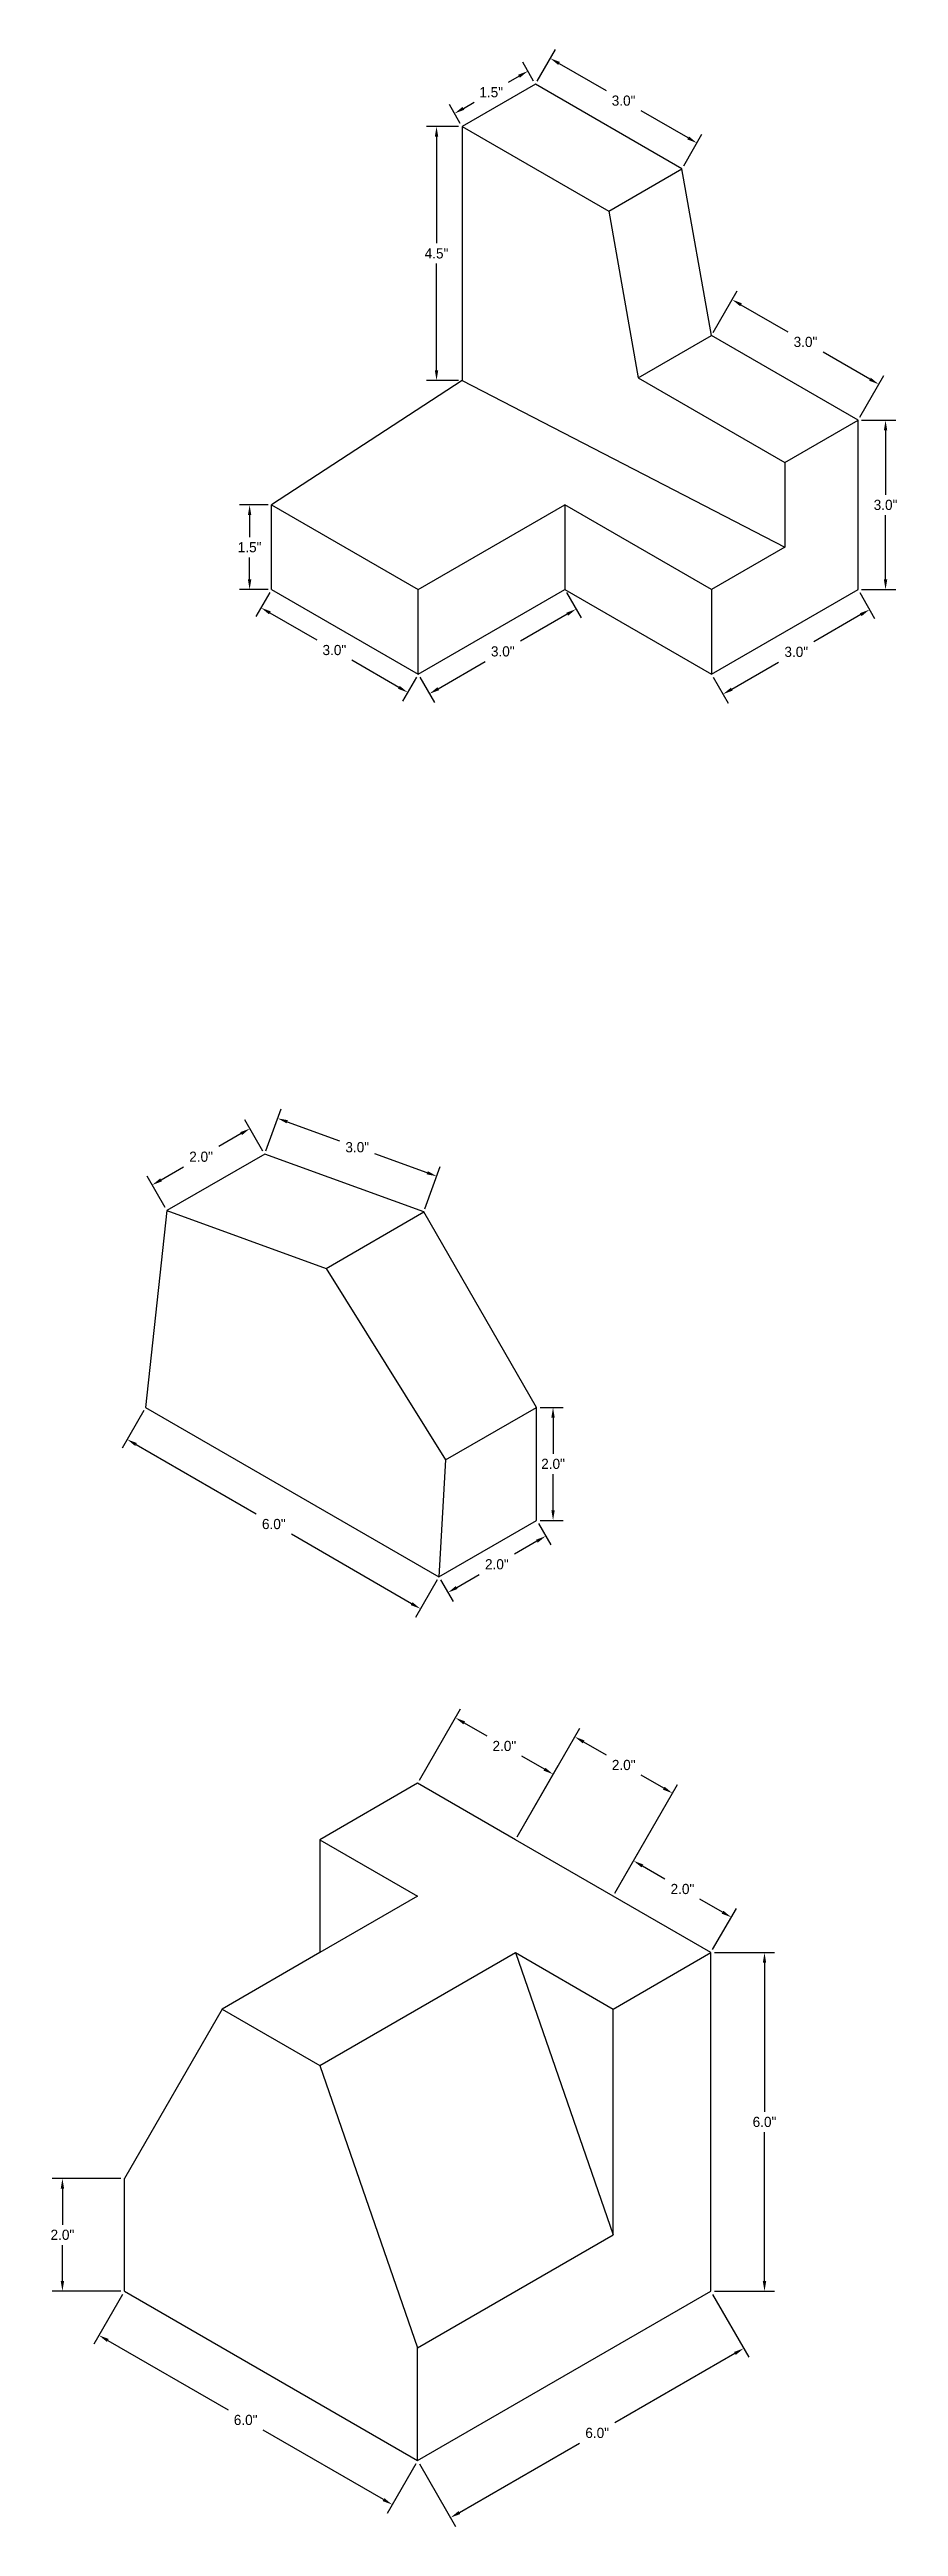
# Model space of a CAD drawing. Header units: inches. Extents: x 34 to 51, y -63 to 50.
# Drawn here: x 35.59 to 50.63, y 6.01 to 49.9 of the extents above; entities that cross this region are included whole.
import ezdxf

# ---------------------------------------------------------------- set-up
doc = ezdxf.new("R2010")
doc.units = ezdxf.units.IN
doc.header["$MEASUREMENT"] = 0
doc.dimstyles.get("Standard").update_dxf_attribs({"dimtxt": 0.18, "dimasz": 0.18, "dimexe": 0.18, "dimexo": 0.0625, "dimgap": 0.09, "dimtad": 0, "dimtih": 1, "dimtoh": 1, "dimdec": 1, "dimzin": 0, "dimdsep": 46, "dimlunit": 3, "dimtxsty": 'Standard', "dimcen": 0.09, "dimadec": 1, "dimazin": 0, "dimtfac": 1, "dimtdec": 1, "dimtofl": 0, "dimtmove": 0, "dimatfit": 3, "dimfxl": 1, "dimtolj": 1, "dimtzin": 0, "dimarcsym": 0})

msp = doc.modelspace()

# ---------------------------------------------------------------- blocks, each defined once
blk = doc.blocks.new('*D1')
at = {"color": 0, "lineweight": -2}
for p, q in [((39.423, 30.387), (39.694, 31.132)), ((39.802, 30.901), (40.727, 30.564)), ((42.282, 29.998), (41.357, 30.335)), ((42.242, 29.361), (42.513, 30.106))]:
    blk.add_line(p, q, dxfattribs=at)
at = {"color": 0}
for points in [[(39.812, 30.929), (39.791, 30.873), (39.632, 30.962)], [(42.293, 30.026), (42.272, 29.97), (42.452, 29.936)]]:
    blk.add_solid(points, dxfattribs=at)
at = {"layer": 'Defpoints', "color": 0}
for p in [(39.402, 30.329), (42.452, 29.936), (42.221, 29.303)]:
    blk.add_point(p, dxfattribs=at)
at = {"color": 0, "insert": (41.042, 30.449), "char_height": 0.18, "attachment_point": 5}
blk.add_mtext('\\A1;3.0"', dxfattribs=at)
blk = doc.blocks.new('*D2')
at = {"color": 0, "lineweight": -2}
for p, q in [((39.371, 30.383), (39.051, 30.937)), ((38.985, 30.691), (38.587, 30.461)), ((37.639, 29.383), (37.319, 29.937)), ((37.565, 29.871), (37.963, 30.101))]:
    blk.add_line(p, q, dxfattribs=at)
at = {"color": 0}
for points in [[(38.97, 30.717), (39, 30.665), (39.141, 30.781)], [(37.55, 29.897), (37.58, 29.845), (37.409, 29.781)]]:
    blk.add_solid(points, dxfattribs=at)
at = {"layer": 'Defpoints', "color": 0}
for p in [(39.141, 30.781), (39.402, 30.329), (37.67, 29.329)]:
    blk.add_point(p, dxfattribs=at)
at = {"color": 0, "insert": (38.275, 30.281), "char_height": 0.18, "attachment_point": 5}
blk.add_mtext('\\A1;2.0"', dxfattribs=at)
blk = doc.blocks.new('*D3')
at = {"color": 0, "lineweight": -2}
for p, q in [((44.283, 25.839), (44.692, 25.839)), ((44.512, 25.659), (44.512, 25.019)), ((44.512, 24.019), (44.512, 24.659)), ((44.283, 23.839), (44.692, 23.839))]:
    blk.add_line(p, q, dxfattribs=at)
at = {"color": 0}
for points in [[(44.482, 25.659), (44.542, 25.659), (44.512, 25.839)], [(44.482, 24.019), (44.542, 24.019), (44.512, 23.839)]]:
    blk.add_solid(points, dxfattribs=at)
at = {"layer": 'Defpoints', "color": 0}
for p in [(44.221, 25.839), (44.221, 23.839), (44.512, 23.839)]:
    blk.add_point(p, dxfattribs=at)
at = {"color": 0, "insert": (44.512, 24.839), "char_height": 0.18, "attachment_point": 5}
blk.add_mtext('\\A1;2.0"', dxfattribs=at)
blk = doc.blocks.new('*D4')
at = {"color": 0, "lineweight": -2}
for p, q in [((44.252, 23.784), (44.472, 23.404)), ((44.226, 23.47), (43.827, 23.24)), ((42.805, 22.65), (43.204, 22.88)), ((42.52, 22.784), (42.74, 22.404))]:
    blk.add_line(p, q, dxfattribs=at)
at = {"color": 0}
for points in [[(44.211, 23.496), (44.241, 23.444), (44.382, 23.56)], [(42.79, 22.676), (42.82, 22.624), (42.65, 22.56)]]:
    blk.add_solid(points, dxfattribs=at)
at = {"layer": 'Defpoints', "color": 0}
for p in [(44.221, 23.839), (44.382, 23.56), (42.489, 22.839)]:
    blk.add_point(p, dxfattribs=at)
at = {"color": 0, "insert": (43.516, 23.06), "char_height": 0.18, "attachment_point": 5}
blk.add_mtext('\\A1;2.0"', dxfattribs=at)
blk = doc.blocks.new('*D5')
at = {"color": 0, "lineweight": -2}
for p, q in [((37.261, 25.784), (36.876, 25.117)), ((37.122, 25.183), (39.253, 23.953)), ((42.006, 22.363), (39.876, 23.593)), ((42.458, 22.784), (42.072, 22.117))]:
    blk.add_line(p, q, dxfattribs=at)
at = {"color": 0}
for points in [[(37.137, 25.209), (37.107, 25.157), (36.966, 25.273)], [(42.021, 22.389), (41.991, 22.337), (42.162, 22.273)]]:
    blk.add_solid(points, dxfattribs=at)
at = {"layer": 'Defpoints', "color": 0}
for p in [(37.293, 25.839), (42.489, 22.839), (42.162, 22.273)]:
    blk.add_point(p, dxfattribs=at)
at = {"color": 0, "insert": (39.564, 23.773), "char_height": 0.18, "attachment_point": 5}
blk.add_mtext('\\A1;6.0"', dxfattribs=at)
blk = doc.blocks.new('*D6')
at = {"color": 0, "lineweight": -2}
for p, q in [((42.144, 19.234), (42.873, 20.497)), ((42.939, 20.251), (43.337, 20.021)), ((43.876, 18.234), (44.605, 19.497)), ((44.359, 19.431), (43.961, 19.661))]:
    blk.add_line(p, q, dxfattribs=at)
at = {"color": 0}
for points in [[(42.954, 20.277), (42.924, 20.225), (42.783, 20.341)], [(44.374, 19.457), (44.344, 19.405), (44.515, 19.341)]]:
    blk.add_solid(points, dxfattribs=at)
at = {"layer": 'Defpoints', "color": 0}
for p in [(44.515, 19.341), (42.113, 19.18), (43.845, 18.18)]:
    blk.add_point(p, dxfattribs=at)
at = {"color": 0, "insert": (43.649, 19.841), "char_height": 0.18, "attachment_point": 5}
blk.add_mtext('\\A1;2.0"', dxfattribs=at)
blk = doc.blocks.new('*D7')
at = {"color": 0, "lineweight": -2}
for p, q in [((43.876, 18.234), (44.988, 20.16)), ((45.054, 19.914), (45.452, 19.684)), ((46.474, 19.094), (46.076, 19.324)), ((45.608, 17.234), (46.72, 19.16))]:
    blk.add_line(p, q, dxfattribs=at)
at = {"color": 0}
for points in [[(45.069, 19.94), (45.039, 19.888), (44.898, 20.004)], [(46.489, 19.12), (46.459, 19.068), (46.63, 19.004)]]:
    blk.add_solid(points, dxfattribs=at)
at = {"layer": 'Defpoints', "color": 0}
for p in [(46.63, 19.004), (43.845, 18.18), (45.577, 17.18)]:
    blk.add_point(p, dxfattribs=at)
at = {"color": 0, "insert": (45.764, 19.504), "char_height": 0.18, "attachment_point": 5}
blk.add_mtext('\\A1;2.0"', dxfattribs=at)
blk = doc.blocks.new('*D8')
at = {"color": 0, "lineweight": -2}
for p, q in [((45.608, 17.234), (46.029, 17.962)), ((46.095, 17.717), (46.493, 17.487)), ((47.515, 16.897), (47.116, 17.127)), ((47.34, 16.234), (47.761, 16.962))]:
    blk.add_line(p, q, dxfattribs=at)
at = {"color": 0}
for points in [[(46.11, 17.743), (46.08, 17.691), (45.939, 17.807)], [(47.53, 16.923), (47.5, 16.871), (47.671, 16.807)]]:
    blk.add_solid(points, dxfattribs=at)
at = {"layer": 'Defpoints', "color": 0}
for p in [(45.577, 17.18), (47.671, 16.807), (47.309, 16.18)]:
    blk.add_point(p, dxfattribs=at)
at = {"color": 0, "insert": (46.805, 17.307), "char_height": 0.18, "attachment_point": 5}
blk.add_mtext('\\A1;2.0"', dxfattribs=at)
blk = doc.blocks.new('*D9')
at = {"color": 0, "lineweight": -2}
for p, q in [((36.854, 12.18), (35.638, 12.18)), ((35.818, 12), (35.818, 11.36)), ((35.818, 10.36), (35.818, 11)), ((36.854, 10.18), (35.638, 10.18))]:
    blk.add_line(p, q, dxfattribs=at)
at = {"color": 0}
for points in [[(35.788, 12), (35.848, 12), (35.818, 12.18)], [(35.788, 10.36), (35.848, 10.36), (35.818, 10.18)]]:
    blk.add_solid(points, dxfattribs=at)
at = {"layer": 'Defpoints', "color": 0}
for p in [(36.917, 12.18), (35.818, 10.18), (36.917, 10.18)]:
    blk.add_point(p, dxfattribs=at)
at = {"color": 0, "insert": (35.818, 11.18), "char_height": 0.18, "attachment_point": 5}
blk.add_mtext('\\A1;2.0"', dxfattribs=at)
blk = doc.blocks.new('*D14')
at = {"color": 0, "lineweight": -2}
for p, q in [((36.885, 10.126), (36.376, 9.244)), ((36.622, 9.31), (38.753, 8.08)), ((41.507, 6.49), (39.376, 7.72)), ((42.082, 7.126), (41.573, 6.244))]:
    blk.add_line(p, q, dxfattribs=at)
at = {"color": 0}
for points in [[(36.637, 9.336), (36.607, 9.284), (36.466, 9.4)], [(41.522, 6.516), (41.492, 6.464), (41.663, 6.4)]]:
    blk.add_solid(points, dxfattribs=at)
at = {"layer": 'Defpoints', "color": 0}
for p in [(36.917, 10.18), (42.113, 7.18), (41.663, 6.4)]:
    blk.add_point(p, dxfattribs=at)
at = {"color": 0, "insert": (39.065, 7.9), "char_height": 0.18, "attachment_point": 5}
blk.add_mtext('\\A1;6.0"', dxfattribs=at)
blk = doc.blocks.new('*D15')
at = {"color": 0, "lineweight": -2}
for p, q in [((47.34, 10.126), (47.982, 9.014)), ((47.736, 9.08), (45.606, 7.85)), ((42.852, 6.26), (44.983, 7.49)), ((42.144, 7.126), (42.786, 6.014))]:
    blk.add_line(p, q, dxfattribs=at)
at = {"color": 0}
for points in [[(47.721, 9.106), (47.751, 9.054), (47.892, 9.17)], [(42.837, 6.286), (42.867, 6.234), (42.696, 6.17)]]:
    blk.add_solid(points, dxfattribs=at)
at = {"layer": 'Defpoints', "color": 0}
for p in [(47.309, 10.18), (47.892, 9.17), (42.113, 7.18)]:
    blk.add_point(p, dxfattribs=at)
at = {"color": 0, "insert": (45.294, 7.67), "char_height": 0.18, "attachment_point": 5}
blk.add_mtext('\\A1;6.0"', dxfattribs=at)
blk = doc.blocks.new('*D16')
at = {"color": 0, "lineweight": -2}
for p, q in [((47.371, 16.18), (48.439, 16.18)), ((48.259, 16), (48.259, 13.36)), ((48.259, 10.36), (48.259, 13)), ((47.371, 10.18), (48.439, 10.18))]:
    blk.add_line(p, q, dxfattribs=at)
at = {"color": 0}
for points in [[(48.229, 16), (48.289, 16), (48.259, 16.18)], [(48.229, 10.36), (48.289, 10.36), (48.259, 10.18)]]:
    blk.add_solid(points, dxfattribs=at)
at = {"layer": 'Defpoints', "color": 0}
for p in [(47.309, 16.18), (47.309, 10.18), (48.259, 10.18)]:
    blk.add_point(p, dxfattribs=at)
at = {"color": 0, "insert": (48.259, 13.18), "char_height": 0.18, "attachment_point": 5}
blk.add_mtext('\\A1;6.0"', dxfattribs=at)
blk = doc.blocks.new('*D18')
at = {"color": 0, "lineweight": -2}
for p, q in [((42.838, 48.535), (42.267, 48.535)), ((42.447, 48.355), (42.447, 46.465)), ((42.447, 44.215), (42.447, 46.105)), ((42.838, 44.035), (42.267, 44.035))]:
    blk.add_line(p, q, dxfattribs=at)
at = {"color": 0}
for points in [[(42.417, 48.355), (42.477, 48.355), (42.447, 48.535)], [(42.417, 44.215), (42.477, 44.215), (42.447, 44.035)]]:
    blk.add_solid(points, dxfattribs=at)
at = {"layer": 'Defpoints', "color": 0}
for p in [(42.9, 48.535), (42.447, 44.035), (42.9, 44.035)]:
    blk.add_point(p, dxfattribs=at)
at = {"color": 0, "insert": (42.447, 46.285), "char_height": 0.18, "attachment_point": 5}
blk.add_mtext('\\A1;4.5"', dxfattribs=at)
blk = doc.blocks.new('*D19')
at = {"color": 0, "lineweight": -2}
for p, q in [((39.461, 41.83), (38.955, 41.83)), ((39.135, 41.65), (39.135, 41.26)), ((39.135, 40.51), (39.135, 40.9)), ((39.461, 40.33), (38.955, 40.33))]:
    blk.add_line(p, q, dxfattribs=at)
at = {"color": 0}
for points in [[(39.105, 41.65), (39.165, 41.65), (39.135, 41.83)], [(39.105, 40.51), (39.165, 40.51), (39.135, 40.33)]]:
    blk.add_solid(points, dxfattribs=at)
at = {"layer": 'Defpoints', "color": 0}
for p in [(39.524, 41.83), (39.135, 40.33), (39.524, 40.33)]:
    blk.add_point(p, dxfattribs=at)
at = {"color": 0, "insert": (39.135, 41.08), "char_height": 0.18, "attachment_point": 5}
blk.add_mtext('\\A1;1.5"', dxfattribs=at)
blk = doc.blocks.new('*D20')
at = {"color": 0, "lineweight": -2}
for p, q in [((39.493, 40.276), (39.248, 39.852)), ((39.494, 39.918), (40.325, 39.438)), ((41.78, 38.598), (40.949, 39.078)), ((42.091, 38.776), (41.846, 38.352))]:
    blk.add_line(p, q, dxfattribs=at)
at = {"color": 0}
for points in [[(39.509, 39.944), (39.479, 39.892), (39.338, 40.008)], [(41.795, 38.624), (41.765, 38.572), (41.936, 38.508)]]:
    blk.add_solid(points, dxfattribs=at)
at = {"layer": 'Defpoints', "color": 0}
for p in [(39.338, 40.008), (39.524, 40.33), (42.122, 38.83)]:
    blk.add_point(p, dxfattribs=at)
at = {"color": 0, "insert": (40.637, 39.258), "char_height": 0.18, "attachment_point": 5}
blk.add_mtext('\\A1;3.0"', dxfattribs=at)
blk = doc.blocks.new('*D21')
at = {"color": 0, "lineweight": -2}
for p, q in [((44.751, 40.276), (45.01, 39.828)), ((44.764, 39.894), (43.933, 39.414)), ((42.153, 38.776), (42.412, 38.328)), ((42.478, 38.574), (43.309, 39.054))]:
    blk.add_line(p, q, dxfattribs=at)
at = {"color": 0}
for points in [[(44.749, 39.92), (44.779, 39.868), (44.92, 39.984)], [(42.463, 38.6), (42.493, 38.548), (42.322, 38.484)]]:
    blk.add_solid(points, dxfattribs=at)
at = {"layer": 'Defpoints', "color": 0}
for p in [(44.72, 40.33), (42.122, 38.83), (42.322, 38.484)]:
    blk.add_point(p, dxfattribs=at)
at = {"color": 0, "insert": (43.621, 39.234), "char_height": 0.18, "attachment_point": 5}
blk.add_mtext('\\A1;3.0"', dxfattribs=at)
blk = doc.blocks.new('*D22')
at = {"color": 0, "lineweight": -2}
for p, q in [((49.947, 40.276), (50.211, 39.82)), ((49.965, 39.886), (49.134, 39.406)), ((47.349, 38.776), (47.613, 38.32)), ((47.679, 38.566), (48.51, 39.046))]:
    blk.add_line(p, q, dxfattribs=at)
at = {"color": 0}
for points in [[(49.95, 39.912), (49.98, 39.86), (50.121, 39.976)], [(47.664, 38.592), (47.694, 38.54), (47.523, 38.476)]]:
    blk.add_solid(points, dxfattribs=at)
at = {"layer": 'Defpoints', "color": 0}
for p in [(49.916, 40.33), (50.121, 39.976), (47.318, 38.83)]:
    blk.add_point(p, dxfattribs=at)
at = {"color": 0, "insert": (48.822, 39.226), "char_height": 0.18, "attachment_point": 5}
blk.add_mtext('\\A1;3.0"', dxfattribs=at)
blk = doc.blocks.new('*D23')
at = {"color": 0, "lineweight": -2}
for p, q in [((49.979, 43.33), (50.584, 43.33)), ((50.404, 43.15), (50.404, 42.01)), ((50.404, 40.51), (50.404, 41.65)), ((49.979, 40.33), (50.584, 40.33))]:
    blk.add_line(p, q, dxfattribs=at)
at = {"color": 0}
for points in [[(50.374, 43.15), (50.434, 43.15), (50.404, 43.33)], [(50.374, 40.51), (50.434, 40.51), (50.404, 40.33)]]:
    blk.add_solid(points, dxfattribs=at)
at = {"layer": 'Defpoints', "color": 0}
for p in [(49.916, 43.33), (49.916, 40.33), (50.404, 40.33)]:
    blk.add_point(p, dxfattribs=at)
at = {"color": 0, "insert": (50.404, 41.83), "char_height": 0.18, "attachment_point": 5}
blk.add_mtext('\\A1;3.0"', dxfattribs=at)
blk = doc.blocks.new('*D24')
at = {"color": 0, "lineweight": -2}
for p, q in [((47.349, 44.884), (47.776, 45.623)), ((47.842, 45.377), (48.673, 44.897)), ((50.128, 44.057), (49.297, 44.537)), ((49.947, 43.384), (50.374, 44.123))]:
    blk.add_line(p, q, dxfattribs=at)
at = {"color": 0}
for points in [[(47.857, 45.403), (47.827, 45.351), (47.686, 45.467)], [(50.143, 44.083), (50.113, 44.031), (50.284, 43.967)]]:
    blk.add_solid(points, dxfattribs=at)
at = {"layer": 'Defpoints', "color": 0}
for p in [(47.318, 44.83), (50.284, 43.967), (49.916, 43.33)]:
    blk.add_point(p, dxfattribs=at)
at = {"color": 0, "insert": (48.985, 44.717), "char_height": 0.18, "attachment_point": 5}
blk.add_mtext('\\A1;3.0"', dxfattribs=at)
blk = doc.blocks.new('*D25')
at = {"color": 0, "lineweight": -2}
for p, q in [((44.23, 49.339), (44.553, 49.898)), ((44.619, 49.652), (45.451, 49.172)), ((46.906, 48.332), (46.074, 48.812)), ((46.828, 47.839), (47.151, 48.398))]:
    blk.add_line(p, q, dxfattribs=at)
at = {"color": 0}
for points in [[(44.634, 49.678), (44.604, 49.626), (44.463, 49.742)], [(46.921, 48.358), (46.891, 48.306), (47.061, 48.242)]]:
    blk.add_solid(points, dxfattribs=at)
at = {"layer": 'Defpoints', "color": 0}
for p in [(44.199, 49.285), (47.061, 48.242), (46.797, 47.785)]:
    blk.add_point(p, dxfattribs=at)
at = {"color": 0, "insert": (45.762, 48.992), "char_height": 0.18, "attachment_point": 5}
blk.add_mtext('\\A1;3.0"', dxfattribs=at)
blk = doc.blocks.new('*D27')
at = {"color": 0, "lineweight": -2}
for p, q in [((44.168, 49.339), (43.976, 49.672)), ((43.91, 49.426), (43.716, 49.314)), ((42.869, 48.589), (42.677, 48.922)), ((42.923, 48.856), (43.116, 48.968))]:
    blk.add_line(p, q, dxfattribs=at)
at = {"color": 0}
for points in [[(43.895, 49.452), (43.925, 49.4), (44.066, 49.516)], [(42.908, 48.882), (42.938, 48.83), (42.767, 48.766)]]:
    blk.add_solid(points, dxfattribs=at)
at = {"layer": 'Defpoints', "color": 0}
for p in [(44.066, 49.516), (44.199, 49.285), (42.9, 48.535)]:
    blk.add_point(p, dxfattribs=at)
at = {"color": 0, "insert": (43.416, 49.141), "char_height": 0.18, "attachment_point": 5}
blk.add_mtext('\\A1;1.5"', dxfattribs=at)

# ---------------------------------------------------------------- dimensions: what is measured, and where the dimension line sits
for p1, p2, distance, picture, middle in [((42.9, 48.535), (44.199, 49.285), 0.267, '*D27', (43.416, 49.141)), ((44.199, 49.285), (46.797, 47.785), 0.528, '*D25', (45.762, 48.992)), ((42.9, 48.535), (42.9, 44.035), -0.453, '*D18', (42.447, 46.285)), ((47.318, 44.83), (49.916, 43.33), 0.735, '*D24', (48.985, 44.717)), ((49.916, 43.33), (49.916, 40.33), 0.488, '*D23', (50.404, 41.83)), ((39.524, 41.83), (39.524, 40.33), -0.389, '*D19', (39.135, 41.08)), ((42.122, 38.83), (39.524, 40.33), 0.372, '*D20', (40.637, 39.258)), ((44.72, 40.33), (42.122, 38.83), 0.4, '*D21', (43.621, 39.234)), ((47.318, 38.83), (49.916, 40.33), -0.409, '*D22', (48.822, 39.226)), ((37.67, 29.329), (39.402, 30.329), 0.522, '*D2', (38.275, 30.281)), ((39.402, 30.329), (42.221, 29.303), 0.674, '*D1', (41.042, 30.449)), ((37.293, 25.839), (42.489, 22.839), -0.653, '*D5', (39.564, 23.773)), ((44.221, 25.839), (44.221, 23.839), 0.291, '*D3', (44.512, 24.839)), ((42.489, 22.839), (44.221, 23.839), -0.321, '*D4', (43.516, 23.06)), ((42.113, 19.18), (43.845, 18.18), 1.34, '*D6', (43.649, 19.841)), ((43.845, 18.18), (45.577, 17.18), 2.107, '*D7', (45.764, 19.504)), ((45.577, 17.18), (47.309, 16.18), 0.723, '*D8', (46.805, 17.307)), ((47.309, 16.18), (47.309, 10.18), 0.95, '*D16', (48.259, 13.18)), ((36.917, 12.18), (36.917, 10.18), -1.098, '*D9', (35.818, 11.18)), ((36.917, 10.18), (42.113, 7.18), -0.9, '*D14', (39.065, 7.9)), ((42.113, 7.18), (47.309, 10.18), -1.167, '*D15', (45.294, 7.67))]:
    dim = msp.add_aligned_dim(p1=p1, p2=p2, distance=distance, dimstyle='Standard')
    dim.commit()
    dim.dimension.update_dxf_attribs({"geometry": picture, "text_midpoint": middle})

# ---------------------------------------------------------------- linework, layer by layer
for p, q in [((44.199, 49.285), (42.9, 48.535)), ((46.797, 47.785), (44.199, 49.285)), ((42.9, 48.535), (45.498, 47.035)), ((42.9, 48.535), (42.9, 44.035)), ((45.498, 47.035), (46.797, 47.785)), ((47.318, 44.83), (46.797, 47.785)), ((45.498, 47.035), (46.019, 44.08)), ((46.019, 44.08), (47.318, 44.83)), ((49.916, 43.33), (47.318, 44.83)), ((42.9, 44.035), (39.524, 41.83)), ((42.9, 44.035), (48.617, 41.08)), ((46.019, 44.08), (48.617, 42.58)), ((48.617, 42.58), (49.916, 43.33)), ((49.916, 40.33), (49.916, 43.33)), ((48.617, 42.58), (48.617, 41.08)), ((39.524, 40.33), (39.524, 41.83)), ((39.524, 41.83), (42.122, 40.33)), ((42.122, 40.33), (44.72, 41.83)), ((44.72, 41.83), (44.72, 40.33)), ((47.318, 40.33), (44.72, 41.83)), ((48.617, 41.08), (47.318, 40.33)), ((39.524, 40.33), (42.122, 38.83)), ((42.122, 38.83), (42.122, 40.33)), ((42.122, 38.83), (44.72, 40.33)), ((44.72, 40.33), (47.318, 38.83)), ((47.318, 38.83), (49.916, 40.33)), ((47.318, 40.33), (47.318, 38.83)), ((39.402, 30.329), (37.67, 29.329)), ((42.221, 29.303), (39.402, 30.329)), ((37.67, 29.329), (37.293, 25.839)), ((37.67, 29.329), (40.489, 28.303)), ((40.489, 28.303), (42.221, 29.303)), ((44.221, 25.839), (42.221, 29.303)), ((40.489, 28.303), (42.609, 24.91)), ((37.293, 25.839), (42.489, 22.839)), ((42.609, 24.91), (44.221, 25.839)), ((44.221, 23.839), (44.221, 25.839)), ((42.609, 24.91), (42.489, 22.839)), ((42.489, 22.839), (44.221, 23.839)), ((42.113, 19.18), (40.381, 18.18)), ((43.845, 18.18), (42.113, 19.18)), ((40.381, 18.18), (42.113, 17.18)), ((40.381, 18.18), (40.381, 16.18)), ((45.577, 17.18), (43.845, 18.18)), ((42.113, 17.18), (40.381, 16.18)), ((47.309, 16.18), (45.577, 17.18)), ((40.381, 16.18), (38.649, 15.18)), ((40.381, 14.18), (43.845, 16.18)), ((43.845, 16.18), (45.577, 15.18)), ((43.845, 16.18), (45.577, 11.18)), ((45.577, 15.18), (47.309, 16.18)), ((47.309, 10.18), (47.309, 16.18)), ((38.649, 15.18), (36.917, 12.18)), ((38.649, 15.18), (38.649, 15.18)), ((38.649, 15.18), (40.381, 14.18)), ((45.577, 11.18), (45.577, 15.18)), ((40.381, 14.18), (42.113, 9.18)), ((36.917, 10.18), (36.917, 12.18)), ((42.113, 9.18), (45.577, 11.18)), ((36.917, 10.18), (42.113, 7.18)), ((42.113, 7.18), (47.309, 10.18)), ((42.113, 7.18), (42.113, 9.18))]:
    msp.add_line(p, q)

msp.set_redraw_order([(e.dxf.handle, doc.entitydb.next_handle()) for e in msp.query("TEXT MTEXT ATTDEF DIMENSION ARC_DIMENSION")])  # texts and dimensions are drawn at this point

doc.saveas('drawing.dxf')
